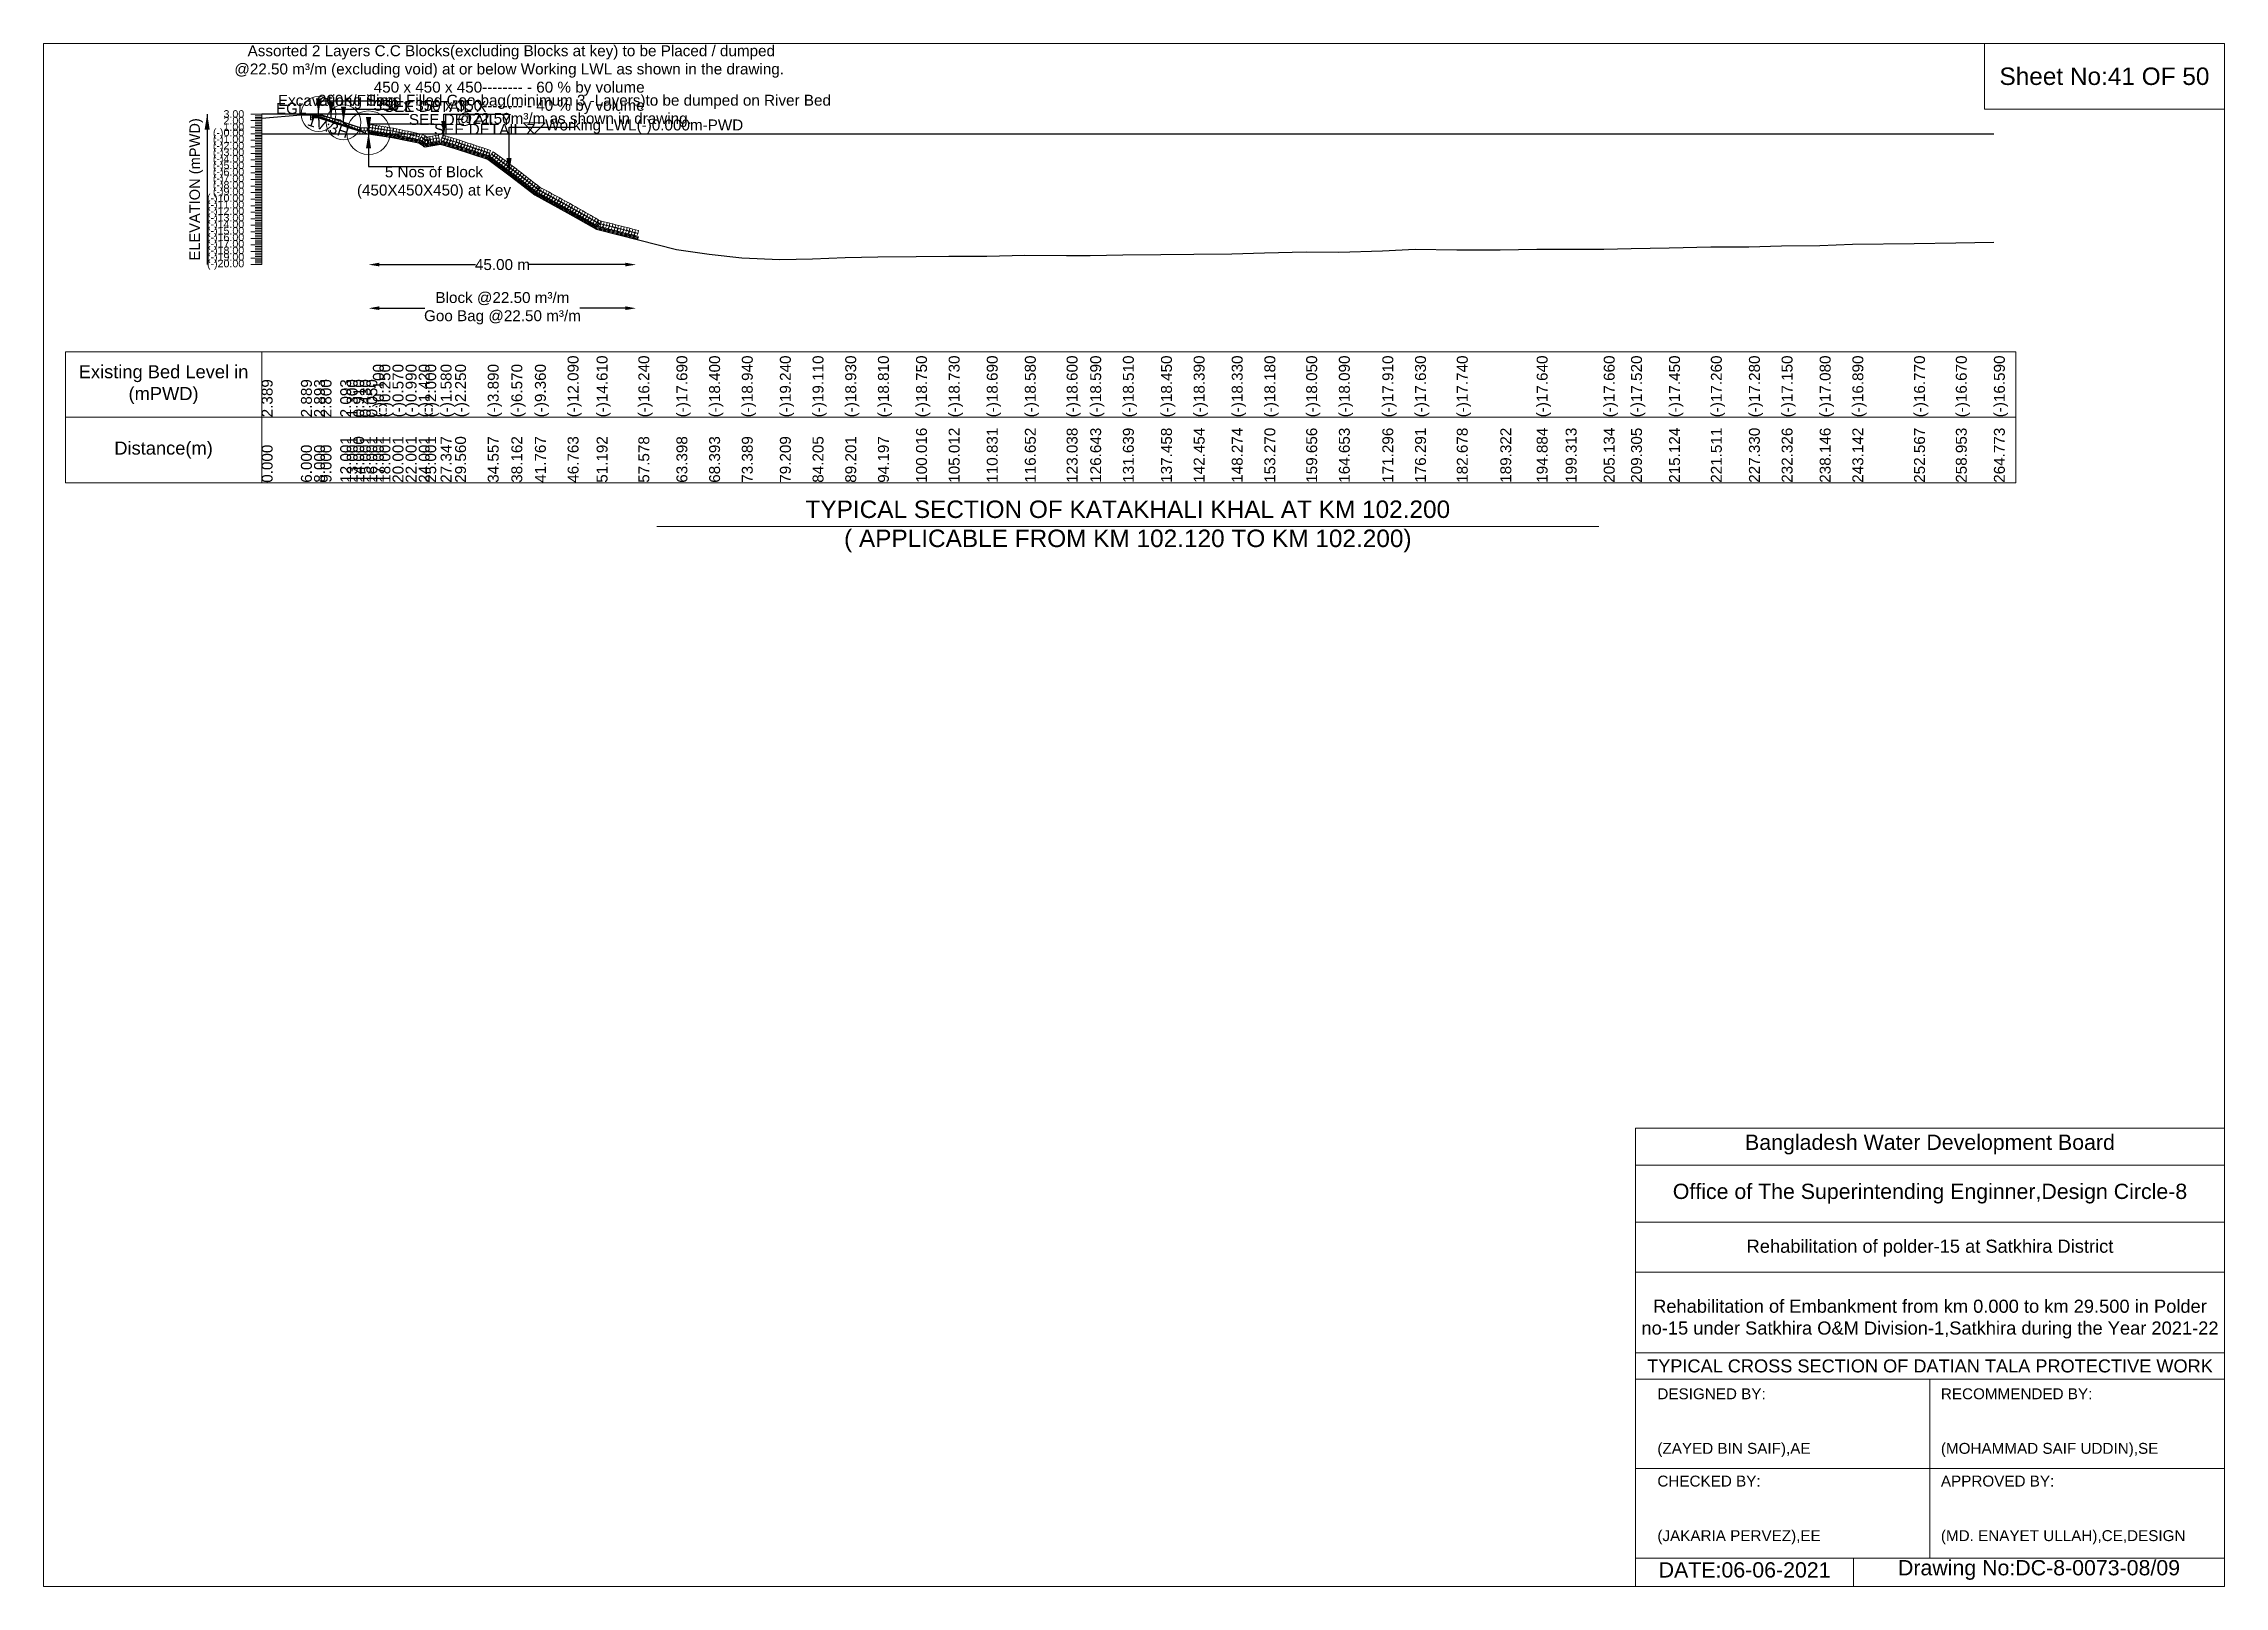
# Model space of a CAD drawing. Header units: inches. Extents: x 89000 to 845000, y -7071 to 31.
# Drawn here: x 700000 to 710000, y -7071 to 0 of the extents above; entities that cross this region are included whole.
import ezdxf

# ---------------------------------------------------------------- set-up
doc = ezdxf.new("R2010")
doc.units = ezdxf.units.IN
doc.header["$LTSCALE"] = 7
doc.header["$MEASUREMENT"] = 0
for name, color, linetype, lineweight in [('Cross section Data Border', 7, 'Continuous', 9), ('Cross Section Labels', 7, 'Continuous', 9), ('Existing_Bed_Level for Xsection', 7, 'Continuous', 25), ('Long Section Labels', 7, 'Continuous', 9)]:
    doc.layers.add(name, color=color, linetype=linetype, lineweight=lineweight)
doc.styles.get("Standard").update_dxf_attribs({"font": 'arial.ttf'})
doc.dimstyles.new('Appron Lebeling Style', dxfattribs={"dimtxt": 50, "dimasz": 50, "dimexe": 0.18, "dimexo": 0.0625, "dimgap": 0.09, "dimtad": 0, "dimtih": 1, "dimtoh": 1, "dimdec": 4, "dimzin": 0, "dimdsep": 46, "dimtxsty": 'Standard', "dimcen": 0.09, "dimse1": 1, "dimse2": 1, "dimadec": 0, "dimazin": 0, "dimtfac": 1, "dimtdec": 4, "dimtofl": 0, "dimtmove": 0, "dimatfit": 3, "dimfxl": 1, "dimtolj": 1, "dimtzin": 0, "dimarcsym": 0})
doc.dimstyles.get("Standard").update_dxf_attribs({"dimtxt": 0.18, "dimasz": 0.18, "dimexe": 0.18, "dimexo": 0.0625, "dimgap": 0.09, "dimtad": 0, "dimtih": 1, "dimtoh": 1, "dimdec": 4, "dimzin": 0, "dimdsep": 46, "dimtxsty": 'Standard', "dimcen": 0.09, "dimadec": 0, "dimazin": 0, "dimtfac": 1, "dimtdec": 4, "dimtofl": 0, "dimtmove": 0, "dimatfit": 3, "dimfxl": 1, "dimtolj": 1, "dimtzin": 0, "dimarcsym": 0})

msp = doc.modelspace()

# ---------------------------------------------------------------- texts
at = {"layer": 'Cross section Data Border', "char_height": 60, "width": 800, "attachment_point": 5}
for s, insert in [('Existing Bed Level in (mPWD)', (700550, -1562.8)), ('Distance(m)', (700550, -1862.8))]:
    msp.add_mtext(s, dxfattribs=dict(at, insert=insert))
at = {"layer": 'Cross Section Labels'}
for s, insert, char_height, attachment_point in [(' Assorted 2 Layers C.C Blocks(excluding Blocks at key) to be Placed / dumped^J@22.50 m³/m (excluding void) at or below Working LWL as shown in the drawing.^J450 x 450 x 450-------- - 60 % by volume^J350 x 350 x 350-------- - 40 % by volume', (702134.93409, -322.8), 50, 8), ('Sheet No:41 OF 50', (709450, -150), 80, 5), ('EGL', (701205.06273, -322.8), 50, 9), ('Excavation/Filling', (701617.89823, -300.3), 50, 9), ('200Kg Sand Filled Geo-bag(minimum 3 -Layers)to be dumped on River Bed^J@22.50m³/m as shown in drawing.', (702434.10472, -382.8), 50, 8), ('SEE DETAIL X', (701560.52323, -262.8), 50, 1), ('SEE DETAIL Y', (701675.27323, -322.8), 50, 1), ('SEE DETAIL Z', (701790.02323, -367.8), 50, 1), ('Working LWL(-)0.000m-PWD', (702300.02323, -412.8), 50, 7), ('5 Nos of Block ^J(450X450X450) at Key', (701790.02323, -562.8), 50, 2), ('TYPICAL SECTION OF KATAKHALI KHAL AT KM 102.200^J( APPLICABLE FROM KM 102.120 TO KM 102.200)', (704971.59462, -2212.8), 80, 5), ('Bangladesh Water Development Board', (708650, -5046), 70, 5), ('Office of The Superintending Enginner,Design Circle-8', (708650, -5271), 70, 5)]:
    msp.add_mtext(s, dxfattribs=dict(at, insert=insert, char_height=char_height, attachment_point=attachment_point))
at = {"layer": 'Cross Section Labels', "insert": (701313.15481, -356.15525), "char_height": 50, "attachment_point": 2, "rotation": 341.565051177}
msp.add_mtext('1V:3H', dxfattribs=at)
at = {"layer": 'Cross Section Labels'}
for s, insert, char_height, width, attachment_point in [('Rehabilitation of polder-15 at Satkhira District', (708650, -5521), 60, 2800, 5), ('Rehabilitation of Embankment from km 0.000 to km 29.500 in Polder no-15 under Satkhira O&M Division-1,Satkhira during the Year 2021-22', (708650, -5846), 60, 2700, 5), ('TYPICAL CROSS SECTION OF DATIAN TALA PROTECTIVE WORK', (708650, -6061), 59.5765532, 2800, 5), ('DESIGNED BY:^J^J^J(ZAYED BIN SAIF),AE', (707400, -6321), 50, 1400, 4), ('RECOMMENDED BY:^J^J^J(MOHAMMAD SAIF UDDIN),SE', (708700, -6321), 50, 1400, 4), ('CHECKED BY:^J^J^J(JAKARIA PERVEZ),EE', (707400, -6721), 50, 1400, 4), ('APPROVED BY:^J^J^J(MD. ENAYET ULLAH),CE,DESIGN', (708700, -6721), 50, 1400, 4), ('DATE:06-06-2021', (707800, -6996), 70, 1400, 5), ('Drawing No:DC-8-0073-08/09', (709150, -6996), 70, 2200, 5)]:
    msp.add_mtext(s, dxfattribs=dict(at, insert=insert, char_height=char_height, width=width, attachment_point=attachment_point))
at = {"layer": 'Long Section Labels', "rotation": 90}
for s, insert, char_height, attachment_point in [('ELEVATION (mPWD)', (700700, -667.8), 48, 5), ('(-)0.100', (701510.01655, -1712.8), 50, 1), ('(-)0.250', (701540.02352, -1712.8), 50, 1), ('(-)0.570', (701600.02047, -1712.8), 50, 1), ('(-)0.990', (701660.03441, -1712.8), 50, 1), ('(-)1.420', (701720.03136, -1712.8), 50, 1), ('(-)2.000', (701750.03833, -1712.8), 50, 1), ('(-)1.580', (701820.42311, -1712.8), 50, 1), ('(-)2.250', (701886.80977, -1712.8), 50, 1), ('(-)3.890', (702036.70047, -1712.8), 50, 1), ('(-)6.570', (702144.84704, -1712.8), 50, 1), ('(-)9.360', (702252.99706, -1712.8), 50, 1), ('(-)12.090', (702402.89627, -1712.8), 50, 1), ('(-)14.610', (702535.77111, -1712.8), 50, 1), ('(-)16.240', (702727.33859, -1712.8), 50, 1), ('(-)17.690', (702901.93664, -1712.8), 50, 1), ('(-)18.400', (703051.79904, -1712.8), 50, 1), ('(-)18.940', (703201.68017, -1712.8), 50, 1), ('(-)19.240', (703376.27018, -1712.8), 50, 1), ('(-)19.110', (703526.1386, -1712.8), 50, 1), ('(-)18.930', (703676.02178, -1712.8), 50, 1), ('(-)18.810', (703825.91735, -1712.8), 50, 1), ('(-)18.750', (704000.47883, -1712.8), 50, 1), ('(-)18.730', (704150.36339, -1712.8), 50, 1), ('(-)18.690', (704324.94419, -1712.8), 50, 1), ('(-)18.580', (704499.55973, -1712.8), 50, 1), ('(-)18.600', (704691.12774, -1712.8), 50, 1), ('(-)18.590', (704799.28294, -1712.8), 50, 1), ('(-)18.510', (704949.16031, -1712.8), 50, 1), ('(-)18.450', (705123.75212, -1712.8), 50, 1), ('(-)18.390', (705273.62233, -1712.8), 50, 1), ('(-)18.330', (705448.22574, -1712.8), 50, 1), ('(-)18.180', (705598.08966, -1712.8), 50, 1), ('(-)18.050', (705789.69041, -1712.8), 50, 1), ('(-)18.090', (705939.57999, -1712.8), 50, 1), ('(-)17.910', (706138.8776, -1712.8), 50, 1), ('(-)17.630', (706288.7408, -1712.8), 50, 1), ('(-)17.630', (706288.7408, -1712.8), 50, 1), ('(-)17.740', (706480.33621, -1712.8), 50, 1), ('(-)17.740', (706480.33621, -1712.8), 50, 1), ('(-)17.640', (706846.52504, -1712.8), 50, 1), ('(-)17.660', (707154.00637, -1712.8), 50, 1), ('(-)17.520', (707279.13709, -1712.8), 50, 1), ('(-)17.450', (707453.72969, -1712.8), 50, 1), ('(-)17.260', (707645.32412, -1712.8), 50, 1), ('(-)17.280', (707819.91181, -1712.8), 50, 1), ('(-)17.150', (707969.78575, -1712.8), 50, 1), ('(-)17.080', (708144.38085, -1712.8), 50, 1), ('(-)16.890', (708294.25075, -1712.8), 50, 1), ('(-)16.770', (708577.01031, -1712.8), 50, 1), ('(-)16.670', (708768.59003, -1712.8), 50, 1), ('(-)16.590', (708943.18924, -1712.8), 50, 1), ('2.389', (701000, -1712.8), 50, 1), ('2.889', (701180.00784, -1712.8), 50, 1), ('2.893', (701240.00479, -1712.8), 50, 1), ('2.800', (701270.01176, -1712.8), 50, 1), ('2.093', (701360.01568, -1712.8), 50, 1), ('1.300', (701390.02265, -1712.8), 50, 1), ('0.910', (701420.01263, -1712.8), 50, 1), ('0.430', (701450.0196, -1712.8), 50, 1), ('0.050', (701480.02657, -1712.8), 50, 1), ('100.016', (704000.47883, -2012.8), 50, 1), ('105.012', (704150.36339, -2012.8), 50, 1), ('110.831', (704324.94419, -2012.8), 50, 1), ('116.652', (704499.55973, -2012.8), 50, 1), ('123.038', (704691.12774, -2012.8), 50, 1), ('126.643', (704799.28294, -2012.8), 50, 1), ('131.639', (704949.16031, -2012.8), 50, 1), ('137.458', (705123.75212, -2012.8), 50, 1), ('142.454', (705273.62233, -2012.8), 50, 1), ('148.274', (705448.22574, -2012.8), 50, 1), ('153.270', (705598.08966, -2012.8), 50, 1), ('159.656', (705789.69041, -2012.8), 50, 1), ('164.653', (705939.57999, -2012.8), 50, 1), ('171.296', (706138.8776, -2012.8), 50, 1), ('176.291', (706288.7408, -2012.8), 50, 1), ('182.678', (706480.33621, -2012.8), 50, 1), ('189.322', (706679.67406, -2012.8), 50, 1), ('194.884', (706846.52504, -2012.8), 50, 1), ('199.313', (706979.39211, -2012.8), 50, 1), ('205.134', (707154.00637, -2012.8), 50, 1), ('209.305', (707279.13709, -2012.8), 50, 1), ('215.124', (707453.72969, -2012.8), 50, 1), ('221.511', (707645.32412, -2012.8), 50, 1), ('227.330', (707819.91181, -2012.8), 50, 1), ('232.326', (707969.78575, -2012.8), 50, 1), ('238.146', (708144.38085, -2012.8), 50, 1), ('243.142', (708294.25075, -2012.8), 50, 1), ('252.567', (708577.01031, -2012.8), 50, 1), ('258.953', (708768.59003, -2012.8), 50, 1), ('264.773', (708943.18924, -2012.8), 50, 1), ('0.000', (701000, -2012.8), 50, 1), ('6.000', (701180.00784, -2012.8), 50, 1), ('8.000', (701240.00479, -2012.8), 50, 1), ('9.000', (701270.01176, -2012.8), 50, 1), ('12.001', (701360.01568, -2012.8), 50, 1), ('13.001', (701390.02265, -2012.8), 50, 1), ('14.000', (701420.01263, -2012.8), 50, 1), ('15.001', (701450.0196, -2012.8), 50, 1), ('16.001', (701480.02657, -2012.8), 50, 1), ('17.001', (701510.01655, -2012.8), 50, 1), ('18.001', (701540.02352, -2012.8), 50, 1), ('20.001', (701600.02047, -2012.8), 50, 1), ('22.001', (701660.03441, -2012.8), 50, 1), ('24.001', (701720.03136, -2012.8), 50, 1), ('25.001', (701750.03833, -2012.8), 50, 1), ('27.347', (701820.42311, -2012.8), 50, 1), ('29.560', (701886.80977, -2012.8), 50, 1), ('34.557', (702036.70047, -2012.8), 50, 1), ('38.162', (702144.84704, -2012.8), 50, 1), ('41.767', (702252.99706, -2012.8), 50, 1), ('46.763', (702402.89627, -2012.8), 50, 1), ('51.192', (702535.77111, -2012.8), 50, 1), ('57.578', (702727.33859, -2012.8), 50, 1), ('63.398', (702901.93664, -2012.8), 50, 1), ('68.393', (703051.79904, -2012.8), 50, 1), ('73.389', (703201.68017, -2012.8), 50, 1), ('79.209', (703376.27018, -2012.8), 50, 1), ('84.205', (703526.1386, -2012.8), 50, 1), ('89.201', (703676.02178, -2012.8), 50, 1), ('94.197', (703825.91735, -2012.8), 50, 1)]:
    msp.add_mtext(s, dxfattribs=dict(at, insert=insert, char_height=char_height, attachment_point=attachment_point))
at = {"layer": 'Long Section Labels', "char_height": 35, "attachment_point": 6}
for s, insert in [('(-)0.00', (700920, -412.8)), ('3.00', (700920, -322.8)), ('2.00', (700920, -352.8)), ('1.00', (700920, -382.8)), ('(-)1.00', (700920, -442.8)), ('(-)2.00', (700920, -472.8)), ('(-)3.00', (700920, -502.8)), ('(-)4.00', (700920, -532.8)), ('(-)5.00', (700920, -562.8)), ('(-)6.00', (700920, -592.8)), ('(-)7.00', (700920, -622.8)), ('(-)10.00', (700920, -712.8)), ('(-)8.00', (700920, -652.8)), ('(-)9.00', (700920, -682.8)), ('(-)11.00', (700920, -742.8)), ('(-)12.00', (700920, -772.8)), ('(-)13.00', (700920, -802.8)), ('(-)14.00', (700920, -832.8)), ('(-)15.00', (700920, -862.8)), ('(-)16.00', (700920, -892.8)), ('(-)17.00', (700920, -922.8)), ('(-)18.00', (700920, -952.8)), ('(-)19.00', (700920, -982.8)), ('(-)20.00', (700920, -1012.8))]:
    msp.add_mtext(s, dxfattribs=dict(at, insert=insert))

# ---------------------------------------------------------------- blocks, each defined once
blk = doc.blocks.new('*D341')
at = {"layer": 'Cross Section Labels', "color": 0, "lineweight": -2, "transparency": 16777216}
for p, q in [((701540, -1013), (701980, -1013)), ((702667, -1013), (702227, -1013))]:
    blk.add_line(p, q, dxfattribs=at)
at = {"layer": 'Cross Section Labels', "color": 0, "transparency": 16777216}
for points in [[(701540, -1004), (701540, -1021), (701490, -1013)], [(702667, -1004), (702667, -1021), (702717, -1013)]]:
    blk.add_solid(points, dxfattribs=at)
at = {"layer": 'Defpoints', "color": 0, "transparency": 16777216}
for p in [(701490, -413), (702717, -897), (702717, -1013)]:
    blk.add_point(p, dxfattribs=at)
at = {"layer": 'Cross Section Labels', "color": 0, "transparency": 16777216, "insert": (702104, -1013), "char_height": 50, "attachment_point": 5}
blk.add_mtext('\\A1;45.00 m', dxfattribs=at)
blk = doc.blocks.new('*D342')
at = {"layer": 'Cross Section Labels', "color": 0, "lineweight": -2, "transparency": 16777216}
for p, q in [((701540, -1213), (701748, -1213)), ((702667, -1213), (702459, -1213))]:
    blk.add_line(p, q, dxfattribs=at)
at = {"layer": 'Cross Section Labels', "color": 0, "transparency": 16777216}
for points in [[(701540, -1204), (701540, -1221), (701490, -1213)], [(702667, -1204), (702667, -1221), (702717, -1213)]]:
    blk.add_solid(points, dxfattribs=at)
at = {"layer": 'Defpoints', "color": 0, "transparency": 16777216}
for p in [(701490, -413), (702717, -897), (702717, -1213)]:
    blk.add_point(p, dxfattribs=at)
at = {"layer": 'Cross Section Labels', "color": 0, "transparency": 16777216, "insert": (702104, -1213), "char_height": 50, "attachment_point": 5}
blk.add_mtext('\\A1;Block @22.50 m³/m ^JGoo Bag @22.50 m³/m ', dxfattribs=at)

# ---------------------------------------------------------------- dimensions: what is measured, and where the dimension line sits
at = {"layer": 'Cross Section Labels'}
for base, text, picture, middle in [((702717.41993, -1012.8), '45.00 m', '*D341', (702103.72158, -1012.8)), ((702717.41993, -1212.8), 'Block @22.50 m³/m ^JGoo Bag @22.50 m³/m ', '*D342', (702103.72158, -1212.8))]:
    dim = msp.add_linear_dim(base=base, p1=(701490.02323, -412.8), p2=(702717.41993, -897.46814), text=text, dimstyle='Appron Lebeling Style', dxfattribs=at)
    dim.commit()
    dim.dimension.update_dxf_attribs({"geometry": picture, "text_midpoint": middle})

# ---------------------------------------------------------------- linework, layer by layer
at = {"layer": 'Cross section Data Border'}
msp.add_lwpolyline([(700100, -1412.8), (709043.18924, -1412.8), (709043.18924, -2012.8), (700100, -2012.8)], close=True, dxfattribs=at)
for points in [[(701000, -1412.8), (701000, -2012.8)], [(700100, -1712.8), (709043.18924, -1712.8)]]:
    msp.add_lwpolyline(points, dxfattribs=at)
at = {"layer": 'Cross Section Labels'}
for points in [[(700000, 0), (710000, 0), (710000, -7071), (700000, -7071)], [(708900, 0), (710000, 0), (710000, -300), (708900, -300)], [(702250.02323, -412.8), (702300.02323, -362.8), (702200.02323, -362.8)]]:
    msp.add_lwpolyline(points, close=True, dxfattribs=at)
for points in [[(702811.59462, -2212.8), (704971.59462, -2212.8), (707131.59462, -2212.8)], [(707300, -7071), (707300, -4971), (710000, -4971)], [(707300, -5141), (710000, -5141)], [(707300, -5401), (710000, -5401)], [(707300, -5631), (710000, -5631)], [(707300, -6001), (710000, -6001)], [(707300, -6121), (710000, -6121)], [(708650, -6121), (708650, -6941)], [(707300, -6531), (710000, -6531)], [(707300, -6941), (710000, -6941)], [(708300, -6941), (708300, -7071)]]:
    msp.add_lwpolyline(points, dxfattribs=at)
for centre, radius in [((701260.52323, -322.8), 80), ((701375.27323, -361.05), 80), ((701490.02323, -408.3), 100)]:
    msp.add_circle(centre, radius, dxfattribs=at)
at = {"layer": 'Existing_Bed_Level for Xsection'}
for points in [[(701490.02323, -322.8), (701000, -322.8)], [(701000, -341.13), (701180.00784, -326.13), (701240.00479, -326.01), (701270.01176, -328.8), (701360.01568, -350.01), (701390.02265, -373.8), (701420.01263, -385.5), (701450.0196, -399.9), (701480.02657, -411.3), (701510.01655, -415.8), (701540.02352, -420.3), (701600.02047, -429.9), (701660.03441, -442.5), (701720.03136, -455.4), (701750.03833, -472.8), (701820.42311, -460.2), (701886.80977, -480.3), (702036.70047, -529.5), (702144.84704, -609.9), (702252.99706, -693.6), (702402.89627, -775.5), (702535.77111, -851.1), (702727.33859, -900), (702901.93664, -943.5), (703051.79904, -964.8), (703201.68017, -981), (703376.27018, -990), (703526.1386, -986.1), (703676.02178, -980.7), (703825.91735, -977.1), (704000.47883, -975.3), (704150.36339, -974.7), (704324.94419, -973.5), (704499.55973, -970.2), (704691.12774, -970.8), (704799.28294, -970.5), (704949.16031, -968.1), (705123.75212, -966.3), (705273.62233, -964.5), (705448.22574, -962.7), (705598.08966, -958.2), (705789.69041, -954.3), (705939.57999, -955.5), (706138.8776, -950.1), (706288.7408, -941.7), (706480.33621, -945), (706679.67406, -945), (706846.52504, -942), (706979.39211, -941.7), (707154.00637, -942.6), (707279.13709, -938.4), (707453.72969, -936.3), (707645.32412, -930.6), (707819.91181, -931.2), (707969.78575, -927.3), (708144.38085, -925.2), (708294.25075, -919.5), (708577.01031, -915.9), (708768.59003, -912.9), (708943.18924, -910.5)], [(701456.27323, -388.05), (701261.90878, -323.26185), (701260.52323, -322.8), (701259.06273, -322.8), (701232.06273, -322.8)], [(701232.06273, -331.8), (701259.06273, -331.8), (701456.27323, -397.53683)], [(701232.06273, -334.8), (701258.5759, -334.8), (701452.0759, -399.3)], [(701232.06273, -337.8), (701258.08907, -337.8), (701449.52323, -401.61139)], [(701000, -412.8), (708943.18924, -412.8)]]:
    msp.add_lwpolyline(points, dxfattribs=at)
at = {"layer": 'Long Section Labels'}
for points in [[(701000, -322.8), (700950, -322.8)], [(701000, -352.8), (700950, -352.8)], [(701000, -382.8), (700950, -382.8)], [(701000, -330.3), (700970, -330.3)], [(701000, -337.8), (700970, -337.8)], [(701000, -345.3), (700970, -345.3)], [(701000, -360.3), (700970, -360.3)], [(701000, -367.8), (700970, -367.8)], [(701000, -375.3), (700970, -375.3)], [(701000, -390.3), (700970, -390.3)], [(701000, -397.8), (700970, -397.8)], [(701000, -1012.8), (701000, -982.8), (701000, -952.8), (701000, -922.8), (701000, -892.8), (701000, -862.8), (701000, -832.8), (701000, -802.8), (701000, -772.8), (701000, -742.8), (701000, -712.8), (701000, -682.8), (701000, -652.8), (701000, -622.8), (701000, -592.8), (701000, -562.8), (701000, -532.8), (701000, -502.8), (701000, -472.8), (701000, -442.8), (701000, -412.8), (701000, -382.8), (701000, -352.8), (701000, -322.8)], [(701000, -412.8), (700950, -412.8)], [(701000, -442.8), (700950, -442.8)], [(701000, -472.8), (700950, -472.8)], [(701000, -405.3), (700970, -405.3)], [(701000, -420.3), (700970, -420.3)], [(701000, -427.8), (700970, -427.8)], [(701000, -435.3), (700970, -435.3)], [(701000, -450.3), (700970, -450.3)], [(701000, -457.8), (700970, -457.8)], [(701000, -465.3), (700970, -465.3)], [(701000, -480.3), (700970, -480.3)], [(701000, -487.8), (700970, -487.8)], [(701000, -495.3), (700970, -495.3)], [(701000, -502.8), (700950, -502.8)], [(701000, -532.8), (700950, -532.8)], [(701000, -562.8), (700950, -562.8)], [(701000, -592.8), (700950, -592.8)], [(701000, -510.3), (700970, -510.3)], [(701000, -517.8), (700970, -517.8)], [(701000, -525.3), (700970, -525.3)], [(701000, -540.3), (700970, -540.3)], [(701000, -547.8), (700970, -547.8)], [(701000, -555.3), (700970, -555.3)], [(701000, -570.3), (700970, -570.3)], [(701000, -577.8), (700970, -577.8)], [(701000, -585.3), (700970, -585.3)], [(701000, -622.8), (700950, -622.8)], [(701000, -652.8), (700950, -652.8)], [(701000, -682.8), (700950, -682.8)], [(701000, -600.3), (700970, -600.3)], [(701000, -607.8), (700970, -607.8)], [(701000, -615.3), (700970, -615.3)], [(701000, -630.3), (700970, -630.3)], [(701000, -637.8), (700970, -637.8)], [(701000, -645.3), (700970, -645.3)], [(701000, -660.3), (700970, -660.3)], [(701000, -667.8), (700970, -667.8)], [(701000, -675.3), (700970, -675.3)], [(701000, -690.3), (700970, -690.3)], [(701000, -697.8), (700970, -697.8)], [(701000, -712.8), (700950, -712.8)], [(701000, -742.8), (700950, -742.8)], [(701000, -772.8), (700950, -772.8)], [(701000, -705.3), (700970, -705.3)], [(701000, -720.3), (700970, -720.3)], [(701000, -727.8), (700970, -727.8)], [(701000, -735.3), (700970, -735.3)], [(701000, -750.3), (700970, -750.3)], [(701000, -757.8), (700970, -757.8)], [(701000, -765.3), (700970, -765.3)], [(701000, -780.3), (700970, -780.3)], [(701000, -787.8), (700970, -787.8)], [(701000, -795.3), (700970, -795.3)], [(701000, -802.8), (700950, -802.8)], [(701000, -832.8), (700950, -832.8)], [(701000, -862.8), (700950, -862.8)], [(701000, -892.8), (700950, -892.8)], [(701000, -810.3), (700970, -810.3)], [(701000, -817.8), (700970, -817.8)], [(701000, -825.3), (700970, -825.3)], [(701000, -840.3), (700970, -840.3)], [(701000, -847.8), (700970, -847.8)], [(701000, -855.3), (700970, -855.3)], [(701000, -870.3), (700970, -870.3)], [(701000, -877.8), (700970, -877.8)], [(701000, -885.3), (700970, -885.3)], [(701000, -922.8), (700950, -922.8)], [(701000, -952.8), (700950, -952.8)], [(701000, -982.8), (700950, -982.8)], [(701000, -900.3), (700970, -900.3)], [(701000, -907.8), (700970, -907.8)], [(701000, -915.3), (700970, -915.3)], [(701000, -930.3), (700970, -930.3)], [(701000, -937.8), (700970, -937.8)], [(701000, -945.3), (700970, -945.3)], [(701000, -960.3), (700970, -960.3)], [(701000, -967.8), (700970, -967.8)], [(701000, -975.3), (700970, -975.3)], [(701000, -990.3), (700970, -990.3)], [(701000, -997.8), (700970, -997.8)], [(701000, -1012.8), (700950, -1012.8)], [(701000, -1005.3), (700970, -1005.3)]]:
    msp.add_lwpolyline(points, dxfattribs=at)
for points in [[(701232.06273, -322.8), (701223.06273, -322.8), (701223.06273, -336.3), (701232.06273, -336.3)], [(701232.06273, -336.3), (701223.06273, -336.3), (701223.06273, -349.8), (701232.06273, -349.8)], [(701245.56273, -322.8), (701232.06273, -322.8), (701232.06273, -331.8), (701245.56273, -331.8)], [(701259.06273, -322.8), (701245.56273, -322.8), (701245.56273, -331.8), (701259.06273, -331.8)], [(701274.71601, -327.53093), (701261.90878, -323.26185), (701259.06273, -331.8), (701271.86996, -336.06907)], [(701287.52323, -331.8), (701274.71601, -327.53093), (701271.86996, -336.06907), (701284.67718, -340.33815)], [(701300.33046, -336.06907), (701287.52323, -331.8), (701284.67718, -340.33815), (701297.48441, -344.60722)], [(701313.13768, -340.33815), (701300.33046, -336.06907), (701297.48441, -344.60722), (701310.29163, -348.8763)], [(701325.9449, -344.60722), (701313.13768, -340.33815), (701310.29163, -348.8763), (701323.09885, -353.14537)], [(701338.75213, -348.8763), (701325.9449, -344.60722), (701323.09885, -353.14537), (701335.90608, -357.41445)], [(701351.55935, -353.14537), (701338.75213, -348.8763), (701335.90608, -357.41445), (701348.7133, -361.68352)], [(701364.36658, -357.41445), (701351.55935, -353.14537), (701348.7133, -361.68352), (701361.52053, -365.9526)], [(701377.1738, -361.68352), (701364.36658, -357.41445), (701361.52053, -365.9526), (701374.32775, -370.22167)], [(701389.98103, -365.9526), (701377.1738, -361.68352), (701374.32775, -370.22167), (701387.13498, -374.49075)], [(701402.78825, -370.22167), (701389.98103, -365.9526), (701387.13498, -374.49075), (701399.9422, -378.75982)], [(701415.59548, -374.49075), (701402.78825, -370.22167), (701399.9422, -378.75982), (701412.74943, -383.0289)], [(701428.4027, -378.75982), (701415.59548, -374.49075), (701412.74943, -383.0289), (701425.55665, -387.29797)], [(701441.20993, -383.0289), (701428.4027, -378.75982), (701425.55665, -387.29797), (701438.36388, -391.56705)], [(701454.01715, -387.29797), (701441.20993, -383.0289), (701438.36388, -391.56705), (701451.1711, -395.83612)], [(701463.02323, -399.3), (701449.52323, -399.3), (701449.52323, -412.8), (701463.02323, -412.8)], [(701469.77323, -385.8), (701456.27323, -385.8), (701456.27323, -399.3), (701469.77323, -399.3)], [(701476.52323, -399.3), (701463.02323, -399.3), (701463.02323, -412.8), (701476.52323, -412.8)], [(701483.27323, -385.8), (701469.77323, -385.8), (701469.77323, -399.3), (701483.27323, -399.3)], [(701490.02323, -399.3), (701476.52323, -399.3), (701476.52323, -412.8), (701490.02323, -412.8)], [(701508.85494, -388.50413), (701496.47887, -383.11128), (701491.08602, -395.48735), (701503.46209, -400.8802)], [(701510.85819, -375.15359), (701498.48212, -369.76074), (701493.08927, -382.13681), (701505.46534, -387.52966)], [(701522.20338, -390.50637), (701509.82686, -385.11454), (701504.43504, -397.49107), (701516.81156, -402.88289)], [(701524.20552, -377.15566), (701511.829, -371.76384), (701506.43718, -384.14036), (701518.8137, -389.53218)], [(701535.55409, -392.50851), (701523.17757, -387.11669), (701517.78575, -399.49321), (701530.16227, -404.88503)], [(701537.55623, -379.1578), (701525.17971, -373.76598), (701519.78789, -386.1425), (701532.16441, -391.53432)], [(701548.9048, -394.51065), (701536.52828, -389.11883), (701531.13646, -401.49535), (701543.51298, -406.88717)], [(701550.90694, -381.15994), (701538.53042, -375.76812), (701533.1386, -388.14464), (701545.51512, -393.53646)], [(701562.48772, -396.73197), (701550.16468, -391.21903), (701544.65174, -403.54207), (701556.97478, -409.05501)], [(701564.6207, -383.40153), (701552.29765, -377.88859), (701546.78471, -390.21164), (701559.10776, -395.72458)], [(701575.81815, -398.86494), (701563.49511, -393.352), (701557.98217, -405.67505), (701570.30521, -411.18799)], [(701577.95113, -385.53451), (701565.62808, -380.02157), (701560.11514, -392.34462), (701572.43819, -397.85756)], [(701589.14859, -400.99792), (701576.82554, -395.48498), (701571.3126, -407.80803), (701583.63565, -413.32097)], [(701590.09527, -385.47382), (701576.76484, -383.34084), (701574.63187, -396.67127), (701587.9623, -398.80425)], [(701602.47902, -403.1309), (701590.15597, -397.61796), (701584.64303, -409.94101), (701596.96608, -415.45395)], [(701603.42571, -387.60679), (701590.09527, -385.47382), (701587.9623, -398.80425), (701601.29273, -400.93722)], [(701616.98007, -406.05462), (701604.93746, -399.95335), (701598.83619, -411.99596), (701610.87881, -418.09723)], [(701618.67491, -390.59429), (701605.46296, -387.82043), (701602.68909, -401.03238), (701615.90104, -403.80625)], [(701631.88686, -393.36816), (701618.67491, -390.59429), (701615.90104, -403.80625), (701629.11299, -406.58011)], [(701645.09881, -396.14202), (701631.88686, -393.36816), (701629.11299, -406.58011), (701642.32495, -409.35398)], [(701658.31076, -398.91589), (701645.09881, -396.14202), (701642.32495, -409.35398), (701655.5369, -412.12784)], [(701671.52272, -401.68975), (701658.31076, -398.91589), (701655.5369, -412.12784), (701668.74885, -414.90171)], [(701630.19203, -408.82848), (701618.14941, -402.72721), (701612.04815, -414.76983), (701624.09076, -420.8711)], [(701643.40398, -411.60235), (701631.36137, -405.50108), (701625.2601, -417.54369), (701637.30271, -423.64496)], [(701656.61593, -414.37621), (701644.57332, -408.27494), (701638.47205, -420.31756), (701650.51466, -426.41883)], [(701669.82788, -417.15008), (701657.78527, -411.04881), (701651.684, -423.09142), (701663.72661, -429.19269)], [(701683.14886, -420.03558), (701671.13592, -413.87608), (701664.97643, -425.88902), (701676.98936, -432.04851)], [(701684.91852, -404.58364), (701671.72015, -401.74585), (701668.88236, -414.94422), (701682.08072, -417.78201)], [(701696.34723, -422.87337), (701684.33429, -416.71388), (701678.1748, -428.72681), (701690.18773, -434.88631)], [(701698.11689, -407.42144), (701684.91852, -404.58364), (701682.08072, -417.78201), (701695.27909, -420.6198)], [(701709.5456, -425.71117), (701697.53266, -419.55167), (701691.37316, -431.5646), (701703.3861, -437.7241)], [(701711.31525, -410.25923), (701698.11689, -407.42144), (701695.27909, -420.6198), (701708.47746, -423.4576)], [(701722.74396, -428.54896), (701710.73103, -422.38946), (701704.57153, -434.4024), (701716.58447, -440.5619)], [(701724.51362, -413.09702), (701711.31525, -410.25923), (701708.47746, -423.4576), (701721.67583, -426.29539)], [(701742.5758, -437.46837), (701733.04978, -427.90255), (701723.48395, -437.42857), (701733.00997, -446.99439)], [(701749.0272, -423.31657), (701737.3486, -416.54455), (701730.57658, -428.22316), (701742.25518, -434.99517)], [(701754.2544, -444.24038), (701744.72838, -434.67456), (701735.16256, -444.20058), (701744.68858, -453.7664)], [(701760.70581, -430.08859), (701749.0272, -423.31657), (701742.25518, -434.99517), (701753.93379, -441.76719)], [(701757.15569, -428.55344), (701743.86694, -430.93234), (701746.24584, -444.22108), (701759.53458, -441.84219)], [(701761.37749, -443.52242), (701747.92607, -442.37818), (701746.78183, -455.8296), (701760.23325, -456.97384)], [(701765.933, -451.0124), (701756.40698, -441.44658), (701746.84116, -450.9726), (701756.36718, -460.53842)], [(701772.38441, -436.8606), (701760.70581, -430.08859), (701753.93379, -441.76719), (701765.61239, -448.53921)], [(701770.44443, -426.17454), (701757.15569, -428.55344), (701759.53458, -441.84219), (701772.82333, -439.46329)], [(701774.66624, -441.14352), (701761.21482, -439.99928), (701760.07058, -453.4507), (701773.522, -454.59494)], [(701783.73318, -423.79564), (701770.44443, -426.17454), (701772.82333, -439.46329), (701786.11208, -437.08439)], [(701787.95499, -438.76462), (701774.50357, -437.62038), (701773.35933, -451.0718), (701786.81075, -452.21604)], [(701797.02193, -421.41674), (701783.73318, -423.79564), (701786.11208, -437.08439), (701799.40083, -434.70549)], [(701801.24374, -436.38572), (701787.79231, -435.24148), (701786.64807, -448.6929), (701800.0995, -449.83714)], [(701810.31068, -419.03784), (701797.02193, -421.41674), (701799.40083, -434.70549), (701812.68958, -432.32659)], [(701814.53248, -434.00683), (701801.08106, -432.86258), (701799.93682, -446.31401), (701813.38824, -447.45825)], [(701839.98409, -438.09879), (701828.51754, -430.97361), (701821.39236, -442.44016), (701832.85891, -449.56534)], [(701843.01666, -422.84436), (701830.09591, -418.93232), (701826.18387, -431.85308), (701839.10462, -435.76512)], [(701852.90485, -442.01083), (701841.43829, -434.88565), (701834.31312, -446.3522), (701845.77967, -453.47738)], [(701855.93742, -426.7564), (701843.01666, -422.84436), (701839.10462, -435.76512), (701852.02538, -439.67716)], [(701865.8256, -445.92287), (701854.35905, -438.79769), (701847.23387, -450.26424), (701858.70043, -457.38942)], [(701868.85817, -430.66844), (701855.93742, -426.7564), (701852.02538, -439.67716), (701864.94614, -443.58919)], [(701878.74636, -449.83491), (701867.27981, -442.70973), (701860.15463, -454.17628), (701871.62118, -461.30146)], [(701881.77893, -434.58048), (701868.85817, -430.66844), (701864.94614, -443.58919), (701877.86689, -447.50123)], [(701891.66712, -453.74694), (701880.20056, -446.62177), (701873.07539, -458.08832), (701884.54194, -465.2135)], [(701894.69969, -438.49252), (701881.77893, -434.58048), (701877.86689, -447.50123), (701890.78765, -451.41327)], [(701905.10745, -458.07678), (701893.80899, -450.68796), (701886.42016, -461.98642), (701897.71863, -469.37525)], [(701908.49249, -442.89668), (701895.66579, -438.68645), (701891.45557, -451.51314), (701904.28226, -455.72337)], [(701917.93414, -462.287), (701906.63568, -454.89818), (701899.24686, -466.19665), (701910.54532, -473.58547)], [(701921.31918, -447.1069), (701908.49249, -442.89668), (701904.28226, -455.72337), (701917.10896, -459.93359)], [(701930.76083, -466.49723), (701919.46237, -459.1084), (701912.07355, -470.40687), (701923.37201, -477.79569)], [(701934.14587, -451.31712), (701921.31918, -447.1069), (701917.10896, -459.93359), (701929.93565, -464.14381)], [(701943.58753, -470.70745), (701932.28906, -463.31863), (701924.90024, -474.61709), (701936.1987, -482.00591)], [(701946.97256, -455.52734), (701934.14587, -451.31712), (701929.93565, -464.14381), (701942.76234, -468.35404)], [(701956.41422, -474.91767), (701945.11575, -467.52885), (701937.72693, -478.82731), (701949.0254, -486.21614)], [(701959.79925, -459.73757), (701946.97256, -455.52734), (701942.76234, -468.35404), (701955.58903, -472.56426)], [(701969.24091, -479.12789), (701957.94244, -471.73907), (701950.55362, -483.03754), (701961.85209, -490.42636)], [(701972.62595, -463.94779), (701959.79925, -459.73757), (701955.58903, -472.56426), (701968.41572, -476.77448)], [(701982.0676, -483.33812), (701970.76914, -475.9493), (701963.38031, -487.24776), (701974.67878, -494.63658)], [(701985.45264, -468.15801), (701972.62595, -463.94779), (701968.41572, -476.77448), (701981.24242, -480.9847)], [(701994.89429, -487.54834), (701983.59583, -480.15952), (701976.20701, -491.45798), (701987.50547, -498.8468)], [(701998.27933, -472.36824), (701985.45264, -468.15801), (701981.24242, -480.9847), (701994.06911, -485.19493)], [(702007.72099, -491.75856), (701996.42252, -484.36974), (701989.0337, -495.66821), (702000.33216, -503.05703)], [(702011.10602, -476.57846), (701998.27933, -472.36824), (701994.06911, -485.19493), (702006.8958, -489.40515)], [(702020.54768, -495.96879), (702009.24921, -488.57996), (702001.86039, -499.87843), (702013.15886, -507.26725)], [(702023.93271, -480.78868), (702011.10602, -476.57846), (702006.8958, -489.40515), (702019.72249, -493.61537)], [(702033.37437, -500.17901), (702022.0759, -492.79019), (702014.68708, -504.08865), (702025.98555, -511.47747)], [(702036.75941, -484.9989), (702023.93271, -480.78868), (702019.72249, -493.61537), (702032.54918, -497.8256)], [(702046.20106, -504.38923), (702034.9026, -497.00041), (702027.51377, -508.29887), (702038.81224, -515.6877)], [(702049.5861, -489.20913), (702036.75941, -484.9989), (702032.54918, -497.8256), (702045.37587, -502.03582)], [(702072.51286, -503.41534), (702061.67882, -495.36093), (702053.62441, -506.19498), (702064.45845, -514.24939)], [(702064.49614, -516.74299), (702056.11801, -506.15729), (702045.53231, -514.53541), (702053.91044, -525.12111)], [(702075.33018, -524.7974), (702066.95206, -514.2117), (702056.36635, -522.58982), (702064.74448, -533.17552)], [(702083.3469, -511.46976), (702072.51286, -503.41534), (702064.45845, -514.24939), (702075.29249, -522.3038)], [(702086.16422, -532.85181), (702077.7861, -522.26611), (702067.2004, -530.64424), (702075.57852, -541.22994)], [(702094.18095, -519.52417), (702083.3469, -511.46976), (702075.29249, -522.3038), (702086.12653, -530.35821)], [(702096.99826, -540.90622), (702088.62014, -530.32052), (702078.03444, -538.69865), (702086.41256, -549.28435)], [(702105.01499, -527.57858), (702094.18095, -519.52417), (702086.12653, -530.35821), (702096.96058, -538.41262)], [(702107.8323, -548.96064), (702099.45418, -538.37493), (702088.86848, -546.75306), (702097.2466, -557.33876)], [(702115.84903, -535.63299), (702105.01499, -527.57858), (702096.96058, -538.41262), (702107.79462, -546.46703)], [(702118.66635, -557.01505), (702110.28822, -546.42935), (702099.70252, -554.80747), (702108.08064, -565.39317)], [(702126.68307, -543.6874), (702115.84903, -535.63299), (702107.79462, -546.46703), (702118.62866, -554.52144)], [(702129.50039, -565.06946), (702121.12227, -554.48376), (702110.53656, -562.86188), (702118.91469, -573.44758)], [(702137.51711, -551.74181), (702126.68307, -543.6874), (702118.62866, -554.52144), (702129.4627, -562.57585)], [(702140.33443, -573.12387), (702131.95631, -562.53817), (702121.37061, -570.91629), (702129.74873, -581.50199)], [(702148.35116, -559.79622), (702137.51711, -551.74181), (702129.4627, -562.57585), (702140.29674, -570.63026)], [(702151.16847, -581.17828), (702142.79035, -570.59258), (702132.20465, -578.9707), (702140.58277, -589.5564)], [(702159.1852, -567.85063), (702148.35116, -559.79622), (702140.29674, -570.63026), (702151.13079, -578.68468)], [(702162.00251, -589.23269), (702153.62439, -578.64699), (702143.03869, -587.02511), (702151.41681, -597.61081)], [(702170.01924, -575.90504), (702159.1852, -567.85063), (702151.13079, -578.68468), (702161.96483, -586.73909)], [(702173.07538, -597.83107), (702164.90366, -587.08523), (702154.15782, -595.25695), (702162.32954, -606.00279)], [(702181.3485, -584.66104), (702170.67234, -576.3985), (702162.40979, -587.07466), (702173.08595, -595.3372)], [(702183.75154, -606.09361), (702175.57982, -595.34778), (702164.83398, -603.51949), (702173.0057, -614.26533)], [(702192.02465, -592.92359), (702181.3485, -584.66104), (702173.08595, -595.3372), (702183.76211, -603.59975)], [(702202.70081, -601.18613), (702192.02465, -592.92359), (702183.76211, -603.59975), (702194.43827, -611.86229)], [(702194.42769, -614.35616), (702186.25598, -603.61032), (702175.51014, -611.78204), (702183.68186, -622.52788)], [(702205.10385, -622.6187), (702196.93213, -611.87287), (702186.1863, -620.04458), (702194.35801, -630.79042)], [(702213.37697, -609.44868), (702202.70081, -601.18613), (702194.43827, -611.86229), (702205.11443, -620.12484)], [(702215.78001, -630.88125), (702207.60829, -620.13541), (702196.86245, -628.30713), (702205.03417, -639.05297)], [(702224.05313, -617.71122), (702213.37697, -609.44868), (702205.11443, -620.12484), (702215.79058, -628.38738)], [(702226.45617, -639.14379), (702218.28445, -628.39796), (702207.53861, -636.56967), (702215.71033, -647.31551)], [(702234.72929, -625.97377), (702224.05313, -617.71122), (702215.79058, -628.38738), (702226.46674, -636.64993)], [(702237.13233, -647.40634), (702228.96061, -636.6605), (702218.21477, -644.83222), (702226.38649, -655.57806)], [(702245.40544, -634.23631), (702234.72929, -625.97377), (702226.46674, -636.64993), (702237.1429, -644.91247)], [(702247.80848, -655.66888), (702239.63677, -644.92305), (702228.89093, -653.09476), (702237.06265, -663.8406)], [(702256.0816, -642.49886), (702245.40544, -634.23631), (702237.1429, -644.91247), (702247.81906, -653.17502)], [(702258.48464, -663.93143), (702250.31292, -653.18559), (702239.56709, -661.35731), (702247.7388, -672.10315)], [(702266.75776, -650.7614), (702256.0816, -642.49886), (702247.81906, -653.17502), (702258.49522, -661.43756)], [(702269.1608, -672.19397), (702260.98908, -661.44814), (702250.24324, -669.61985), (702258.41496, -680.36569)], [(702277.42447, -676.38278), (702267.65827, -667.0623), (702258.33779, -676.8285), (702268.104, -686.14898)], [(702277.43392, -659.02395), (702266.75776, -650.7614), (702258.49522, -661.43756), (702269.17137, -669.70011)], [(702283.51391, -662.0715), (702271.66687, -655.59866), (702265.19403, -667.4457), (702277.04107, -673.91854)], [(702289.27152, -682.85562), (702279.50531, -673.53514), (702270.18484, -683.30134), (702279.95104, -692.62182)], [(702295.36095, -668.54433), (702283.51391, -662.0715), (702277.04107, -673.91854), (702288.88811, -680.39137)], [(702301.11856, -689.32845), (702291.35236, -680.00797), (702282.03188, -689.77417), (702291.79808, -699.09465)], [(702307.20799, -675.01717), (702295.36095, -668.54433), (702288.88811, -680.39137), (702300.73516, -686.86421)], [(702312.9656, -695.80129), (702303.1994, -686.48081), (702293.87892, -696.24701), (702303.64512, -705.56749)], [(702319.05503, -681.49), (702307.20799, -675.01717), (702300.73516, -686.86421), (702312.5822, -693.33704)], [(702324.81264, -702.27412), (702315.04644, -692.95364), (702305.72596, -702.71984), (702315.49217, -712.04032)], [(702330.90208, -687.96284), (702319.05503, -681.49), (702312.5822, -693.33704), (702324.42924, -699.80988)], [(702336.65969, -708.74695), (702326.89348, -699.42648), (702317.57301, -709.19268), (702327.33921, -718.51316)], [(702342.74912, -694.43567), (702330.90208, -687.96284), (702324.42924, -699.80988), (702336.27628, -706.28271)], [(702354.59616, -700.9085), (702342.74912, -694.43567), (702336.27628, -706.28271), (702348.12333, -712.75555)], [(702348.50673, -715.21979), (702338.74053, -705.89931), (702329.42005, -715.66551), (702339.18625, -724.98599)], [(702360.35377, -721.69262), (702350.58757, -712.37215), (702341.26709, -722.13835), (702351.03329, -731.45883)], [(702366.4432, -707.38134), (702354.59616, -700.9085), (702348.12333, -712.75555), (702359.97037, -719.22838)], [(702372.20081, -728.16546), (702362.43461, -718.84498), (702353.11413, -728.61118), (702362.88033, -737.93166)], [(702378.29025, -713.85417), (702366.4432, -707.38134), (702359.97037, -719.22838), (702371.81741, -725.70122)], [(702384.04785, -734.63829), (702374.28165, -725.31782), (702364.96118, -735.08402), (702374.72738, -744.40449)], [(702390.13729, -720.32701), (702378.29025, -713.85417), (702371.81741, -725.70122), (702383.66445, -732.17405)], [(702395.8949, -741.11113), (702386.1287, -731.79065), (702376.80822, -741.55685), (702386.57442, -750.87733)], [(702401.98433, -726.79984), (702390.13729, -720.32701), (702383.66445, -732.17405), (702395.5115, -738.64689)], [(702407.74194, -747.58396), (702397.97574, -738.26348), (702388.65526, -748.02969), (702398.42146, -757.35016)], [(702413.83137, -733.27268), (702401.98433, -726.79984), (702395.5115, -738.64689), (702407.35854, -745.11972)], [(702419.58898, -754.0568), (702409.82278, -744.73632), (702400.5023, -754.50252), (702410.2685, -763.823)], [(702425.67841, -739.74551), (702413.83137, -733.27268), (702407.35854, -745.11972), (702419.20558, -751.59256)], [(702431.68972, -761.02359), (702422.08556, -751.53623), (702412.5982, -761.14039), (702422.20236, -770.62775)], [(702438.02484, -746.81935), (702426.29108, -740.14335), (702419.61508, -751.87711), (702431.34884, -758.55311)], [(702443.42348, -767.69959), (702433.81932, -758.21222), (702424.33196, -767.81638), (702433.93612, -777.30375)], [(702449.75859, -753.49535), (702438.02484, -746.81935), (702431.34884, -758.55311), (702443.0826, -765.22911)], [(702455.15724, -774.37558), (702445.55308, -764.88822), (702436.06571, -774.49238), (702445.66988, -783.97975)], [(702461.49235, -760.17135), (702449.75859, -753.49535), (702443.0826, -765.22911), (702454.81635, -771.9051)], [(702466.891, -781.05158), (702457.28684, -771.56422), (702447.79947, -781.16838), (702457.40363, -790.65574)], [(702473.22611, -766.84734), (702461.49235, -760.17135), (702454.81635, -771.9051), (702466.55011, -778.5811)], [(702478.62475, -787.72758), (702469.02059, -778.24021), (702459.53323, -787.84438), (702469.13739, -797.33174)], [(702484.95987, -773.52334), (702473.22611, -766.84734), (702466.55011, -778.5811), (702478.28387, -785.2571)], [(702490.35851, -794.40358), (702480.75435, -784.91621), (702471.26699, -794.52037), (702480.87115, -804.00774)], [(702496.69362, -780.19934), (702484.95987, -773.52334), (702478.28387, -785.2571), (702490.01763, -791.93309)], [(702502.09227, -801.07957), (702492.48811, -791.59221), (702483.00074, -801.19637), (702492.60491, -810.68373)], [(702508.42738, -786.87533), (702496.69362, -780.19934), (702490.01763, -791.93309), (702501.75138, -798.60909)], [(702513.82603, -807.75557), (702504.22187, -798.26821), (702494.7345, -807.87237), (702504.33866, -817.35973)], [(702520.16114, -793.55133), (702508.42738, -786.87533), (702501.75138, -798.60909), (702513.48514, -805.28509)], [(702531.8949, -800.22733), (702520.16114, -793.55133), (702513.48514, -805.28509), (702525.2189, -811.96108)], [(702525.55978, -814.43157), (702515.95562, -804.9442), (702506.46826, -814.54836), (702516.07242, -824.03573)], [(702537.29354, -821.10756), (702527.68938, -811.6202), (702518.20202, -821.22436), (702527.80618, -830.71172)], [(702543.62865, -806.90332), (702531.8949, -800.22733), (702525.2189, -811.96108), (702536.95266, -818.63708)], [(702549.0273, -827.78356), (702539.42314, -818.2962), (702529.93577, -827.90036), (702539.53993, -837.38772)], [(702555.36241, -813.57932), (702543.62865, -806.90332), (702536.95266, -818.63708), (702548.68641, -825.31308)], [(702555.47714, -828.44886), (702543.7078, -821.8358), (702537.09474, -833.60514), (702548.86408, -840.2182)], [(702557.83469, -813.07564), (702544.75413, -809.73666), (702541.41515, -822.81723), (702554.49571, -826.15621)], [(702568.55771, -831.78784), (702556.78837, -825.17478), (702550.1753, -836.94412), (702561.94464, -843.55718)], [(702570.91526, -816.41462), (702557.83469, -813.07564), (702554.49571, -826.15621), (702567.57628, -829.49518)], [(702581.63828, -835.12682), (702569.86894, -828.51375), (702563.25587, -840.28309), (702575.02521, -846.89616)], [(702583.99583, -819.7536), (702570.91526, -816.41462), (702567.57628, -829.49518), (702580.65685, -832.83416)], [(702594.71884, -838.4658), (702582.9495, -831.85273), (702576.33644, -843.62207), (702588.10578, -850.23514)], [(702597.07639, -823.09258), (702583.99583, -819.7536), (702580.65685, -832.83416), (702593.73741, -836.17314)], [(702607.79941, -841.80478), (702596.03007, -835.19171), (702589.417, -846.96105), (702601.18634, -853.57412)], [(702610.15696, -826.43155), (702597.07639, -823.09258), (702593.73741, -836.17314), (702606.81798, -839.51212)], [(702620.87998, -845.14376), (702609.11064, -838.53069), (702602.49757, -850.30003), (702614.26691, -856.9131)], [(702623.23753, -829.77053), (702610.15696, -826.43155), (702606.81798, -839.51212), (702619.89855, -842.8511)], [(702633.96054, -848.48274), (702622.1912, -841.86967), (702615.57814, -853.63901), (702627.34748, -860.25207)], [(702636.31809, -833.10951), (702623.23753, -829.77053), (702619.89855, -842.8511), (702632.97911, -846.19008)], [(702647.04111, -851.82171), (702635.27177, -845.20865), (702628.6587, -856.97799), (702640.42804, -863.59105)], [(702649.39866, -836.44849), (702636.31809, -833.10951), (702632.97911, -846.19008), (702646.05968, -849.52906)], [(702660.12168, -855.16069), (702648.35234, -848.54763), (702641.73927, -860.31697), (702653.50861, -866.93003)], [(702662.47923, -839.78747), (702649.39866, -836.44849), (702646.05968, -849.52906), (702659.14025, -852.86803)], [(702673.20224, -858.49967), (702661.4329, -851.8866), (702654.81984, -863.65594), (702666.58918, -870.26901)], [(702675.55979, -843.12645), (702662.47923, -839.78747), (702659.14025, -852.86803), (702672.22081, -856.20701)], [(702686.28281, -861.83865), (702674.51347, -855.22558), (702667.9004, -866.99492), (702679.66974, -873.60799)], [(702688.64036, -846.46543), (702675.55979, -843.12645), (702672.22081, -856.20701), (702685.30138, -859.54599)], [(702699.36338, -865.17763), (702687.59404, -858.56456), (702680.98097, -870.3339), (702692.75031, -876.94697)], [(702701.72092, -849.8044), (702688.64036, -846.46543), (702685.30138, -859.54599), (702698.38195, -862.88497)], [(702712.44394, -868.51661), (702700.6746, -861.90354), (702694.06154, -873.67288), (702705.83088, -880.28595)], [(702714.80149, -853.14338), (702701.72092, -849.8044), (702698.38195, -862.88497), (702711.46251, -866.22395)], [(702725.52451, -871.85559), (702713.75517, -865.24252), (702707.1421, -877.01186), (702718.91144, -883.62492)], [(702727.88206, -856.48236), (702714.80149, -853.14338), (702711.46251, -866.22395), (702724.54308, -869.56293)]]:
    msp.add_lwpolyline(points, close=True, dxfattribs=at)
for centre, major_axis in [((701501.78866, -401.67267), (9.87347, -1.48152)), ((701500.27509, -411.75975), (9.87347, -1.48152)), ((701501.03187, -406.71621), (9.87347, -1.48152)), ((701520.02194, -414.72195), (9.87359, -1.48069)), ((701520.7783, -409.67834), (9.87359, -1.48069)), ((701521.53467, -404.63474), (9.87359, -1.48069)), ((701539.76912, -417.68333), (9.87359, -1.48069)), ((701540.52548, -412.63973), (9.87359, -1.48069)), ((701541.28185, -407.59613), (9.87359, -1.48069)), ((701559.51198, -420.83588), (9.85859, -1.57746)), ((701560.31777, -415.79993), (9.85859, -1.57746)), ((701561.12357, -410.76399), (9.85859, -1.57746)), ((701579.22917, -423.99079), (9.85859, -1.57746)), ((701580.03496, -418.95485), (9.85859, -1.57746)), ((701580.84076, -413.9189), (9.85859, -1.57746)), ((701598.94636, -427.1457), (9.85859, -1.57746)), ((701599.75215, -422.10976), (9.85859, -1.57746)), ((701600.55794, -417.07382), (9.85859, -1.57746)), ((701618.62249, -431.19992), (9.77097, -2.05143)), ((701619.67039, -426.20874), (9.77097, -2.05143)), ((701620.7183, -421.21756), (9.77097, -2.05143)), ((701638.16444, -435.30278), (9.77097, -2.05143)), ((701639.21234, -430.31159), (9.77097, -2.05143)), ((701640.26024, -425.32041), (9.77097, -2.05143)), ((701657.70638, -439.40563), (9.77097, -2.05143)), ((701658.75428, -434.41445), (9.77097, -2.05143)), ((701659.80219, -429.42327), (9.77097, -2.05143)), ((701677.24324, -443.59181), (9.76093, -2.09871)), ((701678.3153, -438.60576), (9.76093, -2.09871)), ((701679.38735, -433.61971), (9.76093, -2.09871)), ((701696.76509, -447.78922), (9.76093, -2.09871)), ((701697.83715, -442.80317), (9.76093, -2.09871)), ((701698.9092, -437.81712), (9.76093, -2.09871)), ((701716.28695, -451.98663), (9.76093, -2.09871)), ((701717.359, -447.00058), (9.76093, -2.09871)), ((701718.43106, -442.01453), (9.76093, -2.09871)), ((701734.79692, -461.01433), (8.63698, -5.00828)), ((701737.35523, -456.60242), (8.63698, -5.00828)), ((701739.91355, -452.1905), (8.63698, -5.00828)), ((701748.64884, -460.09605), (9.82777, 1.75933)), ((701749.54754, -465.11625), (9.82777, 1.75933)), ((701750.44623, -470.13644), (9.82777, 1.75933)), ((701768.30438, -456.5774), (9.82777, 1.75933)), ((701769.20307, -461.59759), (9.82777, 1.75933)), ((701770.10177, -466.61779), (9.82777, 1.75933)), ((701787.95991, -453.05874), (9.82777, 1.75933)), ((701788.85861, -458.07894), (9.82777, 1.75933)), ((701789.7573, -463.09913), (9.82777, 1.75933)), ((701807.61545, -449.54009), (9.82777, 1.75933)), ((701808.51414, -454.56028), (9.82777, 1.75933)), ((701809.41284, -459.58048), (9.82777, 1.75933)), ((701830.00481, -460.43675), (9.55562, -2.89317)), ((701831.4827, -455.55558), (9.55562, -2.89317)), ((701832.96058, -450.6744), (9.55562, -2.89317)), ((701849.11605, -466.22309), (9.55562, -2.89317)), ((701850.59393, -461.34192), (9.55562, -2.89317)), ((701852.07181, -456.46074), (9.55562, -2.89317)), ((701868.22728, -472.00943), (9.55562, -2.89317)), ((701869.70517, -467.12826), (9.55562, -2.89317)), ((701871.18305, -462.24708), (9.55562, -2.89317)), ((701887.33852, -477.79577), (9.55562, -2.89317)), ((701888.8164, -472.9146), (9.55562, -2.89317)), ((701890.29428, -468.03342), (9.55562, -2.89317)), ((701906.36847, -484.03608), (9.48605, -3.11369)), ((701907.959, -479.19044), (9.48605, -3.11369)), ((701909.54953, -474.3448), (9.48605, -3.11369)), ((701925.34058, -490.26347), (9.48605, -3.11369)), ((701926.93111, -485.41783), (9.48605, -3.11369)), ((701928.52163, -480.57219), (9.48605, -3.11369)), ((701944.31268, -496.49085), (9.48605, -3.11369)), ((701945.90321, -491.64521), (9.48605, -3.11369)), ((701947.49374, -486.79957), (9.48605, -3.11369)), ((701963.28478, -502.71824), (9.48605, -3.11369)), ((701964.87531, -497.8726), (9.48605, -3.11369)), ((701966.46584, -493.02696), (9.48605, -3.11369)), ((701983.84741, -504.09999), (9.48605, -3.11369)), ((701985.43794, -499.25435), (9.48605, -3.11369)), ((701982.25688, -508.94563), (9.48605, -3.11369)), ((702001.22899, -515.17301), (9.48605, -3.11369)), ((702002.81952, -510.32738), (9.48605, -3.11369)), ((702004.41004, -505.48174), (9.48605, -3.11369)), ((702020.20109, -521.4004), (9.48605, -3.11369)), ((702021.79162, -516.55476), (9.48605, -3.11369)), ((702023.38215, -511.70912), (9.48605, -3.11369)), ((702039.63872, -528.50692), (8.01238, -5.95668)), ((702042.6815, -524.41406), (8.01238, -5.95668)), ((702045.72427, -520.3212), (8.01238, -5.95668)), ((702055.66347, -540.42029), (8.01238, -5.95668)), ((702058.70625, -536.32743), (8.01238, -5.95668)), ((702061.74903, -532.23457), (8.01238, -5.95668)), ((702071.68822, -552.33365), (8.01238, -5.95668)), ((702074.731, -548.24079), (8.01238, -5.95668)), ((702077.77378, -544.14793), (8.01238, -5.95668)), ((702087.71297, -564.24702), (8.01238, -5.95668)), ((702090.75575, -560.15416), (8.01238, -5.95668)), ((702093.79853, -556.0613), (8.01238, -5.95668)), ((702103.73773, -576.16039), (8.01238, -5.95668)), ((702106.7805, -572.06753), (8.01238, -5.95668)), ((702109.82328, -567.97467), (8.01238, -5.95668)), ((702119.76248, -588.07376), (8.01238, -5.95668)), ((702122.80526, -583.9809), (8.01238, -5.95668)), ((702125.84803, -579.88804), (8.01238, -5.95668)), ((702135.78723, -599.98713), (8.01238, -5.95668)), ((702138.83001, -595.89427), (8.01238, -5.95668)), ((702141.87278, -591.80141), (8.01238, -5.95668)), ((702158.01478, -603.96847), (7.89561, -6.11061)), ((702151.77197, -612.0349), (7.89561, -6.11061)), ((702154.89337, -608.00168), (7.89561, -6.11061)), ((702167.56319, -624.25612), (7.89561, -6.11061)), ((702170.6846, -620.22291), (7.89561, -6.11061)), ((702173.806, -616.18969), (7.89561, -6.11061)), ((702183.35441, -636.47734), (7.89561, -6.11061)), ((702186.47582, -632.44413), (7.89561, -6.11061)), ((702189.59723, -628.41091), (7.89561, -6.11061)), ((702199.14564, -648.69856), (7.89561, -6.11061)), ((702202.26704, -644.66535), (7.89561, -6.11061)), ((702205.38845, -640.63213), (7.89561, -6.11061)), ((702214.93686, -660.91979), (7.89561, -6.11061)), ((702218.05827, -656.88657), (7.89561, -6.11061)), ((702221.17967, -652.85336), (7.89561, -6.11061)), ((702230.72809, -673.14101), (7.89561, -6.11061)), ((702233.84949, -669.10779), (7.89561, -6.11061)), ((702236.9709, -665.07458), (7.89561, -6.11061)), ((702246.51931, -685.36223), (7.89561, -6.11061)), ((702249.64072, -681.32902), (7.89561, -6.11061)), ((702252.76212, -677.2958), (7.89561, -6.11061)), ((702262.82275, -696.06264), (8.76155, -4.78702)), ((702265.26804, -691.58709), (8.76155, -4.78702)), ((702267.71333, -687.11154), (8.76155, -4.78702)), ((702280.34584, -705.63668), (8.76155, -4.78702)), ((702282.79113, -701.16113), (8.76155, -4.78702)), ((702285.23642, -696.68559), (8.76155, -4.78702)), ((702297.86893, -715.21073), (8.76155, -4.78702)), ((702300.31422, -710.73518), (8.76155, -4.78702)), ((702302.75952, -706.25963), (8.76155, -4.78702)), ((702315.39202, -724.78477), (8.76155, -4.78702)), ((702317.83731, -720.30922), (8.76155, -4.78702)), ((702320.28261, -715.83367), (8.76155, -4.78702)), ((702332.91511, -734.35881), (8.76155, -4.78702)), ((702335.36041, -729.88326), (8.76155, -4.78702)), ((702337.8057, -725.40771), (8.76155, -4.78702)), ((702350.43821, -743.93285), (8.76155, -4.78702)), ((702352.8835, -739.4573), (8.76155, -4.78702)), ((702355.32879, -734.98175), (8.76155, -4.78702)), ((702367.9613, -753.50689), (8.76155, -4.78702)), ((702370.40659, -749.03134), (8.76155, -4.78702)), ((702372.85188, -744.55579), (8.76155, -4.78702)), ((702385.48439, -763.08093), (8.76155, -4.78702)), ((702387.92968, -758.60538), (8.76155, -4.78702)), ((702390.37498, -754.12984), (8.76155, -4.78702)), ((702403.00748, -772.65498), (8.76155, -4.78702)), ((702405.45277, -768.17943), (8.76155, -4.78702)), ((702407.89807, -763.70388), (8.76155, -4.78702)), ((702420.41202, -782.53186), (8.67777, -4.93727)), ((702422.93406, -778.0991), (8.67777, -4.93727)), ((702425.4561, -773.66635), (8.67777, -4.93727)), ((702437.76755, -792.4064), (8.67777, -4.93727)), ((702440.28959, -787.97364), (8.67777, -4.93727)), ((702442.81163, -783.54089), (8.67777, -4.93727)), ((702455.12308, -802.28094), (8.67777, -4.93727)), ((702457.64512, -797.84819), (8.67777, -4.93727)), ((702460.16716, -793.41543), (8.67777, -4.93727)), ((702477.5227, -803.28997), (8.67777, -4.93727)), ((702472.47861, -812.15548), (8.67777, -4.93727)), ((702475.00065, -807.72273), (8.67777, -4.93727)), ((702489.83414, -822.03002), (8.67777, -4.93727)), ((702492.35618, -817.59727), (8.67777, -4.93727)), ((702494.87823, -813.16451), (8.67777, -4.93727)), ((702507.18967, -831.90456), (8.67777, -4.93727)), ((702509.71171, -827.47181), (8.67777, -4.93727)), ((702512.23376, -823.03906), (8.67777, -4.93727)), ((702524.5452, -841.7791), (8.67777, -4.93727)), ((702527.06724, -837.34635), (8.67777, -4.93727)), ((702529.58929, -832.9136), (8.67777, -4.93727)), ((702541.82923, -850.01464), (9.67381, -2.46936)), ((702543.09062, -845.0731), (9.67381, -2.46936)), ((702544.35201, -840.13155), (9.67381, -2.46936)), ((702561.17684, -854.95336), (9.67381, -2.46936)), ((702562.43823, -850.01182), (9.67381, -2.46936)), ((702563.69962, -845.07027), (9.67381, -2.46936)), ((702580.52445, -859.89208), (9.67381, -2.46936)), ((702581.78584, -854.95054), (9.67381, -2.46936)), ((702583.04723, -850.00899), (9.67381, -2.46936)), ((702599.87206, -864.8308), (9.67381, -2.46936)), ((702601.13345, -859.88926), (9.67381, -2.46936)), ((702602.39485, -854.94771), (9.67381, -2.46936)), ((702619.21967, -869.76952), (9.67381, -2.46936)), ((702620.48107, -864.82798), (9.67381, -2.46936)), ((702621.74246, -859.88643), (9.67381, -2.46936)), ((702638.56729, -874.70824), (9.67381, -2.46936)), ((702639.82868, -869.7667), (9.67381, -2.46936)), ((702641.09007, -864.82515), (9.67381, -2.46936)), ((702657.9149, -879.64697), (9.67381, -2.46936)), ((702659.17629, -874.70542), (9.67381, -2.46936)), ((702660.43768, -869.76387), (9.67381, -2.46936)), ((702677.26251, -884.58569), (9.67381, -2.46936)), ((702678.5239, -879.64414), (9.67381, -2.46936)), ((702679.78529, -874.70259), (9.67381, -2.46936)), ((702696.61012, -889.52441), (9.67381, -2.46936)), ((702697.87151, -884.58286), (9.67381, -2.46936)), ((702699.1329, -879.64131), (9.67381, -2.46936)), ((702715.95773, -894.46313), (9.67381, -2.46936)), ((702717.21912, -889.52158), (9.67381, -2.46936)), ((702718.48051, -884.58003), (9.67381, -2.46936))]:
    msp.add_ellipse(centre, major_axis=major_axis, ratio=0.255, dxfattribs=at)

msp.set_redraw_order([(e.dxf.handle, doc.entitydb.next_handle()) for e in msp.query("TEXT MTEXT ATTDEF DIMENSION ARC_DIMENSION")])  # texts and dimensions are drawn at this point

# ---------------------------------------------------------------- leaders
at = {"layer": 'Cross Section Labels', "annotation_type": 0, "has_hookline": 1, "hookline_direction": 0}
for points, text_width in [([(701260.52323, -322.8), (701260.52323, -262.8), (701560.43323, -262.8)], 466.13233), ([(701317.89823, -339.225), (701317.89823, -300.3), (701617.80823, -300.3)], 533.32196), ([(701375.27323, -361.05), (701375.27323, -322.8), (701675.18323, -322.8)], 466.03001), ([(701490.02323, -408.3), (701490.02323, -367.8), (701789.93323, -367.8)], 460.91405), ([(701834.93409, -426.24615), (701834.93409, -322.8), (702134.84409, -322.8)], 2510.77763), ([(702134.10472, -595.69338), (702134.10472, -382.8), (702434.01472, -382.8)], 2345.7367), ([(701490.02323, -408.3), (701490.02323, -562.8), (701789.93323, -562.8)], 701.90996)]:
    msp.add_leader(points, dimstyle='Standard', override={"dimasz": 72}, dxfattribs=dict(at, text_width=text_width))
at = {"layer": 'Long Section Labels'}
msp.add_leader([(700750, -322.8), (700750, -1012.8)], dimstyle='Standard', override={"dimasz": 72}, dxfattribs=at)

doc.saveas('drawing.dxf')
